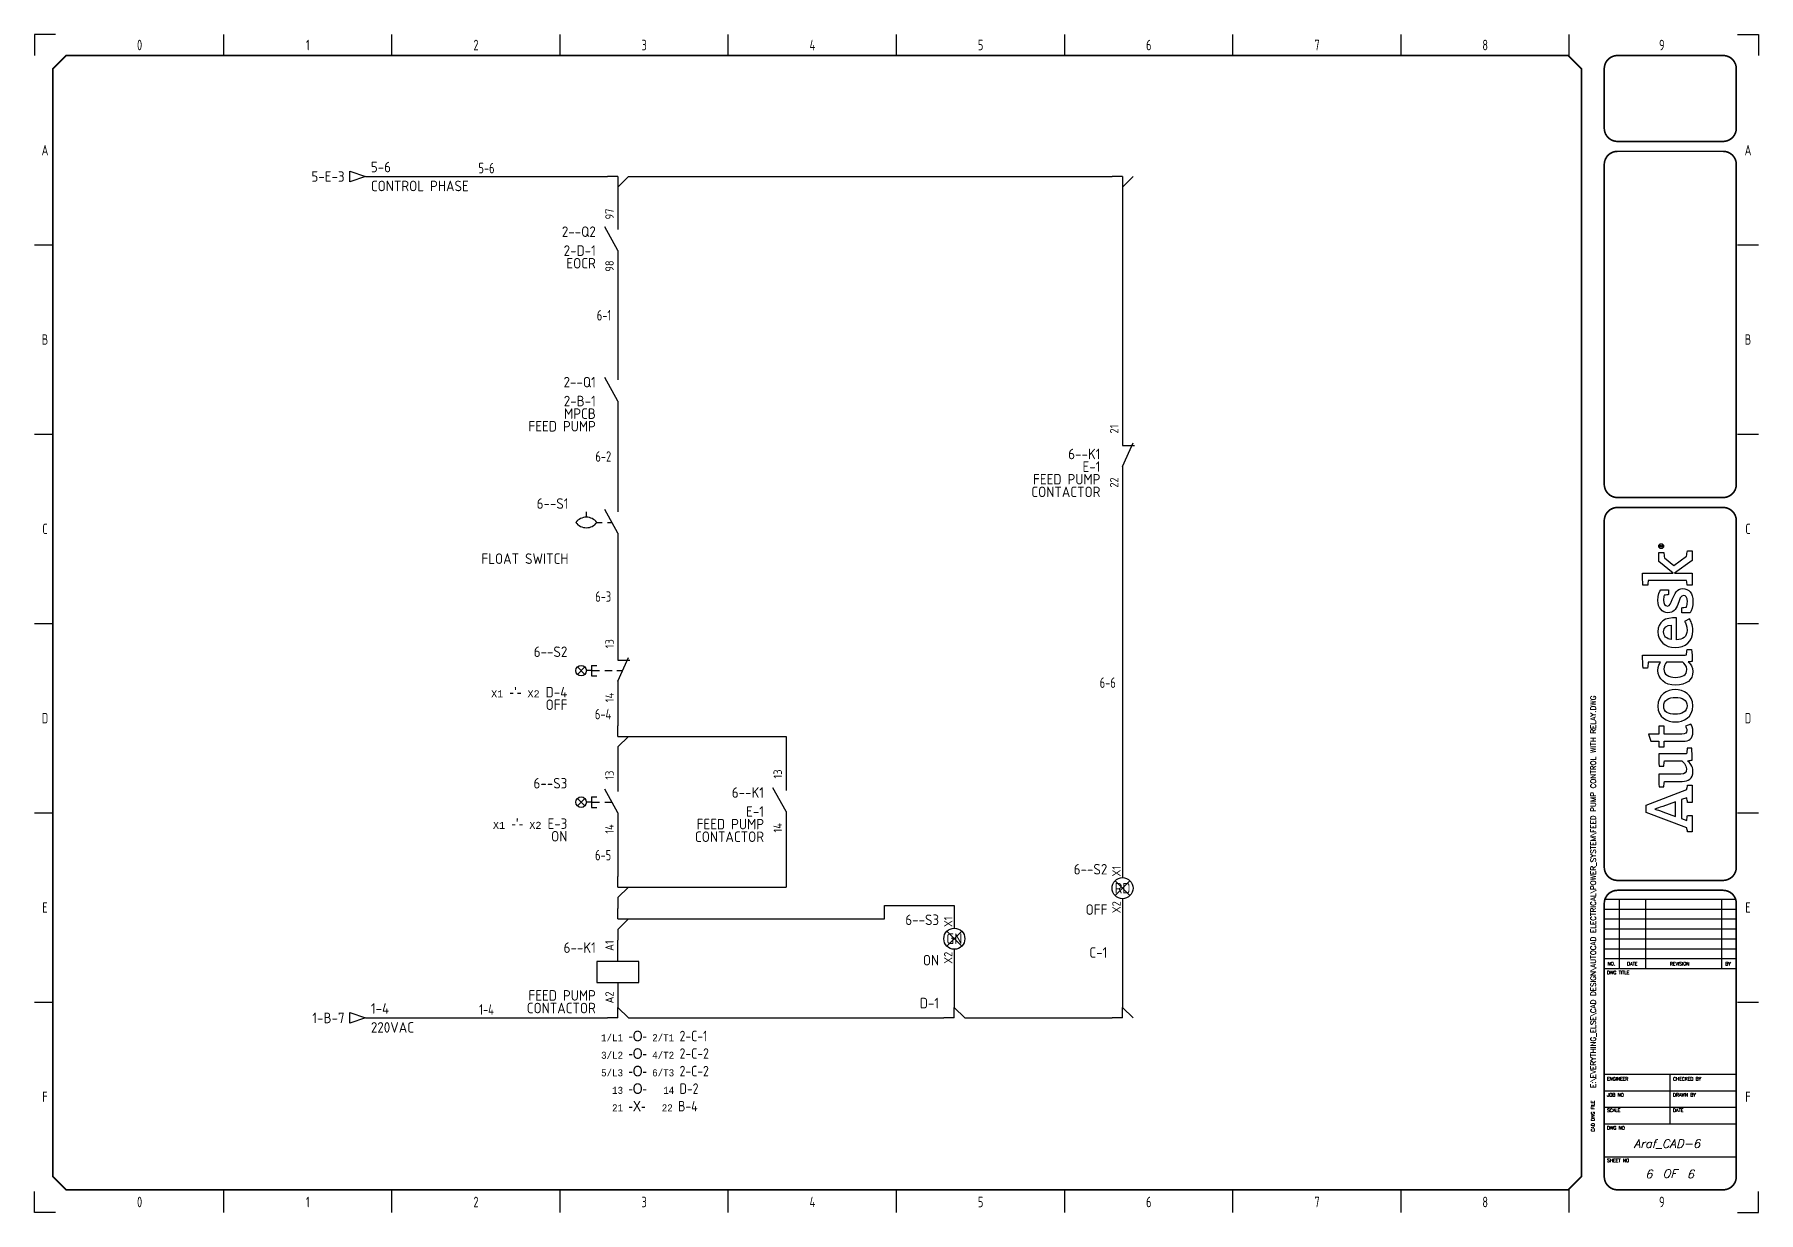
# Model space of a CAD drawing. Extents: x 5 to 415, y 5 to 285.
import ezdxf
from ezdxf.enums import TextEntityAlignment as Align

# ---------------------------------------------------------------- set-up
doc = ezdxf.new("R2010")
doc.units = 0
doc.header["$LTSCALE"] = 10
for name, color, linetype in [('DESC', 7, 'Continuous'), ('DESCCHILD', 7, 'Continuous'), ('LAYER_1', 160, 'Continuous'), ('MISC', 4, 'Continuous'), ('RD_16_mm', 7, 'Continuous'), ('SYMS', 7, 'Continuous'), ('TAGS', 4, 'Continuous'), ('TERMS', 3, 'Continuous'), ('TITLE', 7, 'Continuous'), ('Title blocks', 7, 'Continuous'), ('WH_16_mm', 7, 'Continuous'), ('WIRENO', 3, 'Continuous'), ('WIREREF_DEST', 52, 'Continuous'), ('WIRES', 7, 'Continuous'), ('XREF', 7, 'Continuous'), ('XREFCHILD', 134, 'Continuous')]:
    doc.layers.add(name, color=color, linetype=linetype)
doc.styles.add('ISO8', font='ISO8.shx', dxfattribs={"width": 0.8})
doc.styles.add('ITALIC', font='ITALIC')
doc.styles.add('SIMPLEX', font='simplex')
doc.styles.add('WD_IEC', font='ISOCP2.shx', dxfattribs={"width": 0.9, "height": 4})

msp = doc.modelspace()

# ---------------------------------------------------------------- texts
at = {"layer": 'XREF', "char_height": 2.5, "style": 'WD_IEC'}
for s, insert, attachment_point in [("\\W1;{\\Fmonotxt.shx|c0;\\H0.67x;X1 }{\\Facaderef.shx|c0;-'-} {\\Fmonotxt.shx|c0;\\H0.67x;X2} D-4", (131.72, 129.94), 3), ("\\W1;{\\Fmonotxt.shx|c0;\\H0.67x;X1 }{\\Facaderef.shx|c0;-'-} {\\Fmonotxt.shx|c0;\\H0.67x;X2} E-3", (131.72, 98.68), 3), ('{\\Fmonotxt.shx|c0;\\H0.67x;1/L1 }{\\Facaderef.shx|c0;-O-} {\\Fmonotxt.shx|c0;\\H0.67x;2/T1} 2-C-1\\P{\\Fmonotxt.shx|c0;\\H0.67x;3/L2 }{\\Facaderef.shx|c0;-O-} {\\Fmonotxt.shx|c0;\\H0.67x;4/T2} 2-C-2\\P{\\Fmonotxt.shx|c0;\\H0.67x;5/L3 }{\\Facaderef.shx|c0;-O-} {\\Fmonotxt.shx|c0;\\H0.67x;6/T3} 2-C-2\\P{\\Fmonotxt.shx|c0;\\H0.67x;  13 }{\\Facaderef.shx|c0;-O-} {\\Fmonotxt.shx|c0;\\H0.67x;  14} D-2\\P{\\Fmonotxt.shx|c0;\\H0.67x;  21 }{\\Facaderef.shx|c0;-X-} {\\Fmonotxt.shx|c0;\\H0.67x;  22} B-4', (139.75, 48.2), 1)]:
    msp.add_mtext(s, dxfattribs=dict(at, insert=insert, attachment_point=attachment_point))

# ---------------------------------------------------------------- blocks, each defined once
blk = doc.blocks.new('AI9-BLK2')
at = {"layer": 'LAYER_1', "color": 7}
blk.add_circle((0, 0), 2.03, dxfattribs=at)
blk.add_open_spline([(1.7, 0), (1.7, -1), (1, -1.8), (0, -1.8), (-1, -1.8), (-1.7, -1), (-1.7, 0), (-1.7, 1), (-1, 1.8), (0, 1.8), (1, 1.8), (1.7, 1), (1.7, 0)], degree=3, knots=[0, 0, 0, 0, 1, 1, 1, 2, 2, 2, 3, 3, 3, 4, 4, 4, 4], dxfattribs=at)
blk = doc.blocks.new('AI9-BLK1')
at = {"layer": 'LAYER_1', "color": 7}
for points, knots in [([(0.7, -1.1), (0.7, -1.1), (0.2, -0.4), (0.2, -0.4), (0.1, -0.2), (0, -0.2), (-0.1, -0.1), (0.3, 0), (0.5, 0.2), (0.5, 0.5), (0.5, 0.8), (0.3, 1.1), (-0.2, 1.1), (-0.2, 1.1), (-0.8, 1.1), (-0.8, 1.1), (-0.8, 1.1), (-0.8, -1.1), (-0.8, -1.1), (-0.8, -1.1), (-0.5, -1.1), (-0.5, -1.1), (-0.5, -1.1), (-0.5, -0.1), (-0.5, -0.1), (-0.4, -0.1), (-0.3, -0.2), (-0.2, -0.3), (-0.2, -0.3), (0.3, -1.1), (0.3, -1.1), (0.3, -1.1), (0.7, -1.1), (0.7, -1.1)], [0, 0, 0, 0, 1, 1, 1, 2, 2, 2, 3, 3, 3, 4, 4, 4, 5, 5, 5, 6, 6, 6, 7, 7, 7, 8, 8, 8, 9, 9, 9, 10, 10, 10, 11, 11, 11, 11]), ([(0.2, 0.5), (0.2, 0.2), (-0.1, 0.1), (-0.3, 0.1), (-0.3, 0.1), (-0.5, 0.1), (-0.5, 0.1), (-0.5, 0.1), (-0.5, 0.8), (-0.5, 0.8), (-0.5, 0.8), (-0.2, 0.8), (-0.2, 0.8), (0.1, 0.8), (0.2, 0.7), (0.2, 0.5)], [0, 0, 0, 0, 1, 1, 1, 2, 2, 2, 3, 3, 3, 4, 4, 4, 5, 5, 5, 5])]:
    blk.add_open_spline(points, degree=3, knots=knots, dxfattribs=at)
blk = doc.blocks.new('LOGO')
for points, knots in [([(35.2, 4.3), (35.2, 4.3), (22.1, 38.1), (22.1, 38.1), (22.1, 38.1), (16.1, 38.1), (16.1, 38.1), (16.1, 38.1), (3.2, 4.3), (3.2, 4.3), (2.2, 4.2), (0.9, 4), (0, 3.7), (0, 3.7), (0, 0), (0, 0), (0, 0), (13.7, 0), (13.7, 0), (13.7, 0), (13.7, 3.7), (13.7, 3.7), (12.4, 4), (10.9, 4.3), (9.5, 4.4), (9.5, 4.4), (11.1, 8.8), (11.1, 8.8), (11.1, 8.8), (26.8, 8.8), (26.8, 8.8), (26.8, 8.8), (28.4, 4.3), (28.4, 4.3), (27, 4.2), (25.8, 4), (24.5, 3.7), (24.5, 3.7), (24.5, 0), (24.5, 0), (24.5, 0), (38.7, 0), (38.7, 0), (38.7, 0), (38.7, 3.7), (38.7, 3.7), (37.9, 3.9), (36, 4.3), (35.2, 4.3)], [0, 0, 0, 0, 1, 1, 1, 2, 2, 2, 3, 3, 3, 4, 4, 4, 5, 5, 5, 6, 6, 6, 7, 7, 7, 8, 8, 8, 9, 9, 9, 10, 10, 10, 11, 11, 11, 12, 12, 12, 13, 13, 13, 14, 14, 14, 15, 15, 15, 16, 16, 16, 16]), ([(12.8, 13.8), (12.8, 13.8), (16.6, 24.3), (16.6, 24.3), (17.8, 27.5), (18.2, 28.8), (18.8, 30.9), (18.8, 30.9), (18.9, 30.9), (18.9, 30.9), (19.6, 28.9), (20, 27.5), (21.1, 24.3), (21.1, 24.3), (24.9, 13.8), (24.9, 13.8), (24.9, 13.8), (12.8, 13.8), (12.8, 13.8)], [0, 0, 0, 0, 1, 1, 1, 2, 2, 2, 3, 3, 3, 4, 4, 4, 5, 5, 5, 6, 6, 6, 6]), ([(70.8, 23.1), (70.8, 23.1), (70.8, 27.7), (70.8, 27.7), (70.8, 27.7), (75.3, 27.7), (75.3, 27.7), (75.3, 27.7), (75.3, 34.3), (75.3, 34.3), (75.3, 34.3), (81.3, 36.2), (81.3, 36.2), (81.3, 36.2), (81.3, 27.7), (81.3, 27.7), (81.3, 27.7), (88, 27.7), (88, 27.7), (88, 27.7), (88, 23.1), (88, 23.1), (88, 23.1), (81.3, 23.1), (81.3, 23.1), (81.3, 23.1), (81.3, 8.4), (81.3, 8.4), (81.3, 5.6), (82.1, 4.3), (84.3, 4.3), (86, 4.3), (87.5, 5.1), (88, 5.5), (88, 5.5), (89.7, 0.9), (89.7, 0.9), (88.7, 0.3), (86.5, -0.7), (83.2, -0.7), (77.6, -0.7), (75.3, 2.4), (75.3, 7.4), (75.3, 7.4), (75.3, 23.1), (75.3, 23.1), (75.3, 23.1), (70.8, 23.1), (70.8, 23.1)], [0, 0, 0, 0, 1, 1, 1, 2, 2, 2, 3, 3, 3, 4, 4, 4, 5, 5, 5, 6, 6, 6, 7, 7, 7, 8, 8, 8, 9, 9, 9, 10, 10, 10, 11, 11, 11, 12, 12, 12, 13, 13, 13, 14, 14, 14, 15, 15, 15, 16, 16, 16, 16]), ([(147.1, 4.7), (147.1, 5.4), (147, 6.1), (147, 6.9), (147, 6.9), (147, 41.1), (147, 41.1), (143.4, 41.2), (139.3, 41), (136.1, 40.7), (136.1, 40.7), (136.1, 37), (136.1, 37), (137.7, 36.8), (139.6, 36.6), (141, 36.4), (141, 36.4), (141, 36.4), (141, 36.4), (141, 36.4), (141, 26.2), (141, 26.2), (140, 27.1), (138, 28.4), (134.3, 28.4), (127.3, 28.4), (122, 22.6), (122, 13.8), (122, 4.5), (126.6, -0.7), (133.4, -0.7), (137.1, -0.7), (139.6, 1.1), (141.3, 3.1), (141.3, 2.1), (141.6, 0.6), (141.8, 0), (145.2, -0.2), (148.7, 0.1), (151.7, 0.4), (151.7, 0.4), (151.7, 4.1), (151.7, 4.1), (150.2, 4.2), (148.4, 4.5), (147.1, 4.7)], [0, 0, 0, 0, 1, 1, 1, 2, 2, 2, 3, 3, 3, 4, 4, 4, 5, 5, 5, 6, 6, 6, 7, 7, 7, 8, 8, 8, 9, 9, 9, 10, 10, 10, 11, 11, 11, 12, 12, 12, 13, 13, 13, 14, 14, 14, 15, 15, 15, 15]), ([(229.4, 4.6), (229.4, 4.6), (221.5, 15.2), (221.5, 15.2), (221.5, 15.2), (228, 23), (228, 23), (229.4, 23.1), (231.3, 23.3), (232.4, 23.6), (232.4, 23.6), (232.4, 27.7), (232.4, 27.7), (232.4, 27.7), (225, 27.7), (225, 27.7), (225, 27.7), (215.2, 15.6), (215.2, 15.6), (215.2, 15.6), (215.2, 41.2), (215.2, 41.2), (211.8, 41.3), (208.2, 41.2), (205.1, 40.9), (205.1, 40.9), (205.1, 36.9), (205.1, 36.9), (206.5, 36.8), (208, 36.6), (209.1, 36.5), (209.1, 36.5), (209.1, 4.5), (209.1, 4.5), (207.8, 4.4), (206.3, 4.2), (205.1, 4), (205.1, 4), (205.1, 0), (205.1, 0), (205.1, 0), (215.2, 0), (215.2, 0), (215.2, 0), (215.2, 14.5), (215.2, 14.5), (215.2, 14.5), (225.6, 0), (225.6, 0), (225.6, 0), (233.7, 0), (233.7, 0), (233.7, 0), (233.7, 3.8), (233.7, 3.8), (232.2, 4.2), (230.6, 4.4), (229.4, 4.6)], [0, 0, 0, 0, 1, 1, 1, 2, 2, 2, 3, 3, 3, 4, 4, 4, 5, 5, 5, 6, 6, 6, 7, 7, 7, 8, 8, 8, 9, 9, 9, 10, 10, 10, 11, 11, 11, 12, 12, 12, 13, 13, 13, 14, 14, 14, 15, 15, 15, 16, 16, 16, 17, 17, 17, 18, 18, 18, 19, 19, 19, 19]), ([(59.7, -0.1), (59.5, 0.6), (59.2, 2.6), (59.1, 3.8), (57.8, 2), (54.9, -0.7), (50.2, -0.7), (44.2, -0.7), (42, 3.1), (42, 8.1), (42, 8.1), (42, 22.9), (42, 22.9), (40.6, 23.2), (38.8, 23.4), (37.3, 23.5), (37.3, 23.5), (37.3, 27.3), (37.3, 27.3), (40.3, 27.6), (44.4, 27.8), (48, 27.6), (48, 27.6), (48, 9.3), (48, 9.3), (48, 6.2), (49.1, 4.5), (52.3, 4.5), (55.8, 4.5), (58.4, 7.9), (59, 8.6), (59, 8.6), (59, 23), (59, 23), (57.8, 23.2), (56, 23.4), (54.6, 23.5), (54.6, 23.5), (54.6, 27.3), (54.6, 27.3), (57.6, 27.7), (61.5, 27.8), (65, 27.7), (65, 27.7), (65, 4.6), (65, 4.6), (66.3, 4.4), (68.1, 4.2), (69.6, 4.1), (69.6, 4.1), (69.6, 0.3), (69.6, 0.3), (66.7, 0), (63, -0.2), (59.7, -0.1)], [0, 0, 0, 0, 1, 1, 1, 2, 2, 2, 3, 3, 3, 4, 4, 4, 5, 5, 5, 6, 6, 6, 7, 7, 7, 8, 8, 8, 9, 9, 9, 10, 10, 10, 11, 11, 11, 12, 12, 12, 13, 13, 13, 14, 14, 14, 15, 15, 15, 16, 16, 16, 17, 17, 17, 18, 18, 18, 18]), ([(104.8, -0.7), (95.2, -0.7), (91.4, 7), (91.4, 13.8), (91.4, 20.6), (95.1, 28.4), (104.6, 28.4), (114.1, 28.4), (118.3, 20.8), (118.3, 14), (118.3, 7.2), (114.2, -0.7), (104.8, -0.7)], [0, 0, 0, 0, 1, 1, 1, 2, 2, 2, 3, 3, 3, 4, 4, 4, 4]), ([(104.5, 23.6), (99.6, 23.6), (97.8, 19.5), (97.8, 14), (97.8, 8.5), (99.9, 4.1), (104.8, 4.1), (109.8, 4.1), (111.8, 8.2), (111.8, 13.8), (111.8, 19.3), (109.5, 23.6), (104.5, 23.6)], [0, 0, 0, 0, 1, 1, 1, 2, 2, 2, 3, 3, 3, 4, 4, 4, 4]), ([(141, 7.6), (140.3, 6.7), (138.2, 4.3), (135, 4.3), (130.5, 4.3), (128.5, 8.1), (128.5, 13.8), (128.5, 19.6), (130.9, 23.5), (135.4, 23.5), (138.3, 23.5), (139.9, 22.3), (141, 21.3), (141, 21.3), (141, 7.6), (141, 7.6)], [0, 0, 0, 0, 1, 1, 1, 2, 2, 2, 3, 3, 3, 4, 4, 4, 5, 5, 5, 5]), ([(167.6, 4.1), (171.4, 4.1), (173.8, 5.5), (175, 6.2), (175, 6.2), (177.1, 2.1), (177.1, 2.1), (175.5, 1.1), (172.6, -0.7), (167.2, -0.7), (158.2, -0.7), (153.3, 5.5), (153.3, 14), (153.3, 22.5), (158.9, 28.4), (166.4, 28.4), (174.6, 28.4), (178.7, 22.5), (177.9, 12.9), (177.9, 12.9), (159.8, 12.9), (159.8, 12.9), (160, 7.9), (162.3, 4.1), (167.6, 4.1)], [0, 0, 0, 0, 1, 1, 1, 2, 2, 2, 3, 3, 3, 4, 4, 4, 5, 5, 5, 6, 6, 6, 7, 7, 7, 8, 8, 8, 8]), ([(172, 17.3), (171.9, 20.8), (170.4, 23.7), (166.3, 23.7), (162.6, 23.7), (160.6, 21.2), (159.9, 17.3), (159.9, 17.3), (172, 17.3), (172, 17.3)], [0, 0, 0, 0, 1, 1, 1, 2, 2, 2, 3, 3, 3, 3]), ([(193.3, 16.4), (190.2, 17.6), (187.8, 18.3), (187.8, 20.5), (187.8, 22.6), (189.9, 23.7), (192.6, 23.7), (194.1, 23.7), (195.6, 23.5), (196.8, 23.1), (196.9, 21.9), (197.1, 20.1), (197.3, 19.6), (197.3, 19.6), (201.3, 19.6), (201.3, 19.6), (201.3, 19.6), (201.3, 26.1), (201.3, 26.1), (200.2, 26.8), (197.1, 28.4), (192.4, 28.4), (186.5, 28.4), (182.2, 25), (182.2, 20.1), (182.2, 15.7), (184.9, 13.4), (189.1, 11.9), (193.4, 10.4), (196.7, 9.3), (196.7, 7.2), (196.7, 5.1), (195, 3.9), (191.4, 3.9), (189.9, 3.9), (188.1, 4.1), (187, 4.6), (186.9, 5.9), (186.6, 7.8), (186.3, 8.4), (186.3, 8.4), (182.3, 8.4), (182.3, 8.4), (182.3, 8.4), (182.3, 1.6), (182.3, 1.6), (182.3, 1.6), (182.3, 1.6), (182.3, 1.6), (184.1, 0.5), (187.5, -0.8), (191.8, -0.8), (198.3, -0.8), (202.4, 2.6), (202.4, 7.8), (202.4, 12.5), (197.8, 14.6), (193.3, 16.4)], [0, 0, 0, 0, 1, 1, 1, 2, 2, 2, 3, 3, 3, 4, 4, 4, 5, 5, 5, 6, 6, 6, 7, 7, 7, 8, 8, 8, 9, 9, 9, 10, 10, 10, 11, 11, 11, 12, 12, 12, 13, 13, 13, 14, 14, 14, 15, 15, 15, 16, 16, 16, 17, 17, 17, 18, 18, 18, 19, 19, 19, 19])]:
    blk.add_open_spline(points, degree=3, knots=knots)
for name, p in [('AI9-BLK2', (237.6, 25.7)), ('AI9-BLK1', (237.8, 25.7))]:
    blk.add_blockref(name, p)
blk = doc.blocks.new('Title_blocks_A3')
at = {"layer": 'TITLE'}
for p, q in [((372.89, 276.86), (372.89, 259.33)), ((378.32, 79.49), (409.72, 79.49)), ((381.85, 79.49), (381.85, 63)), ((388.13, 79.49), (388.13, 63)), ((406.19, 79.49), (406.19, 63)), ((378.32, 77.13), (409.72, 77.13)), ((378.32, 74.78), (409.72, 74.78)), ((378.32, 72.42), (409.72, 72.42)), ((378.32, 70.06), (409.72, 70.06)), ((378.32, 67.71), (409.72, 67.71)), ((378.32, 65.35), (409.72, 65.35)), ((378.32, 63), (409.72, 63)), ((372.89, 13.53), (372.89, 37.81)), ((378.32, 37.87), (409.72, 37.87)), ((394.02, 26.1), (394.02, 37.87)), ((378.32, 33.95), (409.72, 33.95)), ((378.32, 30.02), (409.72, 30.02)), ((378.32, 26.1), (409.72, 26.1)), ((378.32, 18.24), (409.72, 18.24))]:
    blk.add_line(p, q, dxfattribs=at)
at = {"layer": 'TITLE', "const_width": 0.392}
blk.add_lwpolyline([(372.89, 13.53), (372.89, 276.86), (369.75, 280), (12.53, 280), (9.39, 276.86), (9.39, 13.53), (12.53, 10.39), (369.75, 10.39)], close=True, dxfattribs=at)
for points in [[(381.46, 280, 0.414214), (378.32, 276.86, 0.414214)], [(409.72, 276.86, 0.414214), (406.58, 280, 0.414214)], [(378.32, 262.73, 0.414214), (381.46, 259.59, 0.414214)], [(406.58, 259.59, 0.414214), (409.72, 262.73, 0.414214)], [(381.46, 257.23, 0.414214), (378.32, 254.09, 0.414214)], [(409.72, 254.09, 0.414214), (406.58, 257.23, 0.414214)], [(378.32, 178.08, 0.414214), (381.46, 174.94, 0.414214)], [(406.58, 174.94, 0.414214), (409.72, 178.08, 0.414214)], [(381.46, 172.58, 0.414214), (378.32, 169.44, 0.414214)], [(409.72, 169.44, 0.414214), (406.58, 172.58, 0.414214)], [(378.32, 87.08, 0.414214), (381.46, 83.94, 0.414214)], [(406.58, 83.94, 0.414214), (409.72, 87.08, 0.414214)], [(381.46, 81.58, 0.414214), (378.32, 78.44, 0.414214)], [(409.72, 78.44, 0.414214), (406.58, 81.58, 0.414214)], [(378.32, 13.53, 0.414214), (381.46, 10.39, 0.414214)], [(406.58, 10.39, 0.414214), (409.72, 13.53, 0.414214)]]:
    blk.add_lwpolyline(points, format="xyb", dxfattribs=at)
for points in [[(406.58, 280), (381.46, 280)], [(378.32, 276.86), (378.32, 262.73)], [(409.72, 276.86), (409.72, 262.73)], [(406.58, 259.59), (381.46, 259.59)], [(378.32, 254.09), (378.32, 178.08)], [(406.58, 257.23), (381.46, 257.23)], [(409.72, 254.09), (409.72, 178.08)], [(381.46, 174.94), (406.58, 174.94)], [(381.46, 172.58), (406.58, 172.58)], [(381.46, 83.94), (406.58, 83.94)], [(378.32, 78.44), (378.32, 13.53)], [(381.46, 81.58), (406.58, 81.58)], [(409.72, 78.44), (409.72, 13.53)], [(381.46, 10.39), (406.58, 10.39)]]:
    blk.add_lwpolyline(points, dxfattribs=at)
at = {"layer": 'TITLE', "color": 7, "const_width": 0.392}
for points in [[(378.32, 169.44), (378.32, 87.08)], [(409.72, 169.44), (409.72, 87.08)]]:
    blk.add_lwpolyline(points, dxfattribs=at)
at = {"layer": 'Title blocks', "color": 7}
for p, q in [((50, 280), (50, 285)), ((90, 280), (90, 285)), ((130, 280), (130, 285)), ((170, 280), (170, 285)), ((250, 280), (250, 285)), ((290, 280), (290, 285)), ((330, 280), (330, 285)), ((370, 280), (370, 285)), ((5, 235), (9.39, 235)), ((410, 235), (415, 235)), ((5, 190), (9.39, 190)), ((410, 190), (415, 190)), ((5, 100), (9.39, 100)), ((410, 100), (415, 100)), ((5, 55), (9.39, 55)), ((410, 55), (415, 55)), ((50, 5), (50, 10.39)), ((90, 5), (90, 10.39)), ((130, 5), (130, 10.39)), ((170, 5), (170, 10.39)), ((250, 5), (250, 10.39)), ((290, 5), (290, 10.39)), ((330, 5), (330, 10.39)), ((370, 5), (370, 10.64))]:
    blk.add_line(p, q, dxfattribs=at)
at = {"layer": 'Title blocks', "color": 2}
for p, q in [((210, 280), (210, 285)), ((5, 145), (9.39, 145)), ((410, 145), (415, 145)), ((210, 5), (210, 10.39))]:
    blk.add_line(p, q, dxfattribs=at)
at = {"layer": 'Title blocks'}
for points in [[(10, 285), (5, 285), (5, 280)], [(410, 285), (415, 285), (415, 280)], [(10, 5), (5, 5), (5, 10)], [(410, 5), (415, 5), (415, 10)]]:
    blk.add_lwpolyline(points, dxfattribs=at)
at = {"xscale": 0.2857500000000073, "yscale": 0.2857500000000073, "zscale": 0.2857500000000073, "rotation": 90}
blk.add_blockref('LOGO', (399.19, 95.48), dxfattribs=at)
at = {"layer": 'TITLE', "color": 1, "style": 'SIMPLEX'}
for s, p in [('DWG TITLE', (378.97, 61.62)), ('ENGINEER', (378.97, 36.37)), ('CHECKED BY', (394.67, 36.37)), ('JOB NO', (378.97, 32.57)), ('DRAWN BY', (394.67, 32.57)), ('SCALE', (378.97, 28.91)), ('DATE', (394.67, 28.91)), ('DWG NO', (378.97, 24.72)), ('SHEET NO', (378.97, 17))]:
    blk.add_text(s, height=0.785, dxfattribs=at).set_placement(p)
at = {"layer": 'TITLE', "color": 1}
for s, height, style, p in [('NO.', 0.785, 'SIMPLEX', (380.02, 64.11)), ('DATE', 0.785, 'SIMPLEX', (384.99, 64.11)), ('REVISION', 0.785, 'SIMPLEX', (396.24, 64.11)), ('BY', 0.785, 'SIMPLEX', (407.76, 64.11)), ('OF', 2, 'ITALIC', (393.89, 14.25))]:
    blk.add_text(s, height=height, dxfattribs=dict(at, style=style)).set_placement(p, align=Align.MIDDLE)
at = {"layer": 'TITLE', "color": 1, "style": 'SIMPLEX'}
blk.add_text('CAD DWG FILE', height=0.7852, rotation=90, dxfattribs=at).set_placement((376.02, 24.2))
at = {"layer": 'TITLE', "color": 1, "style": 'ITALIC'}
for tag, height, p in [('TITLE#1', 1.5, (393.23, 52.79)), ('TITLE#2', 1.5, (393.23, 50.25)), ('TITLE#3', 1.5, (393.23, 47.71)), ('TITLE#4', 1.5, (393.23, 45.16)), ('DWG#', 2, (393.23, 20.38))]:
    blk.add_attdef(tag, text='', height=height, dxfattribs=at).set_placement(p, align=Align.CENTER)
at = {"layer": 'TITLE', "color": 1, "style": 'SIMPLEX'}
blk.add_attdef('CAD#', (376.32, 34.6), '', height=1.25, rotation=90, dxfattribs=at)
at = {"layer": 'TITLE', "color": 1}
for tag, p, height, style in [('ENGINEER', (381.68, 34.6), 1.25, 'ITALIC'), ('CHKDBY', (396.6, 34.6), 1.25, 'ITALIC'), ('JOB#', (384.53, 30.65), 1.25, 'SIMPLEX'), ('DRAWNBY', (397.48, 30.65), 1.25, 'ITALIC'), ('SCALE', (383.14, 26.88), 1.25, 'SIMPLEX'), ('DATE', (396.4, 26.88), 1.25, 'SIMPLEX'), ('SHTS', (397.95, 13.15), 2, 'ITALIC')]:
    blk.add_attdef(tag, p, '', height=height, dxfattribs=dict(at, style=style))
at = {"layer": 'TITLE', "color": 1, "style": 'ITALIC'}
blk.add_attdef('SH#', text='', height=2, dxfattribs=at).set_placement((389.77, 13.15), align=Align.RIGHT)
at = {"layer": 'TITLE', "color": 7, "flags": 9}
blk.add_attdef('WD_TB', (381.46, 10.39), '', height=1.57, dxfattribs=at)
at = {"layer": 'Title blocks', "style": 'ISO8', "width": 0.8}
for s, p in [('0', (30, 282.5)), ('1', (70, 282.5)), ('2', (110, 282.5)), ('3', (150, 282.5)), ('4', (190, 282.5)), ('5', (230, 282.5)), ('6', (270, 282.5)), ('7', (310, 282.5)), ('8', (350, 282.5)), ('9', (392, 282.5)), ('A', (7.5, 257.5)), ('A', (412.5, 257.5)), ('B', (7.5, 212.5)), ('B', (412.5, 212.5)), ('C', (7.5, 167.5)), ('C', (412.5, 167.5)), ('D', (7.5, 122.5)), ('D', (412.5, 122.5)), ('E', (7.5, 77.5)), ('E', (412.5, 77.5)), ('F', (7.5, 32.5)), ('F', (412.5, 32.5)), ('0', (30, 7.5)), ('1', (70, 7.5)), ('2', (110, 7.5)), ('3', (150, 7.5)), ('4', (190, 7.5)), ('5', (230, 7.5)), ('6', (270, 7.5)), ('7', (310, 7.5)), ('8', (350, 7.5)), ('9', (392, 7.5))]:
    blk.add_text(s, height=2.5, dxfattribs=at).set_placement(p, align=Align.MIDDLE)
blk = doc.blocks.new('HT0_184')
for p, q in [((0, 0), (-2.5, 0)), ((0, 0), (0, -2.5)), ((0, -2.5), (2.5, 0))]:
    blk.add_line(p, q)
at = {"style": 'WD_IEC', "flags": 1}
for tag, p in [('X4TERM01', (-2.5, 0)), ('X1TERM01', (2.5, 0)), ('X8TERM01', (0, -2.5)), ('WDWSEQ', (1.53, -1.26))]:
    blk.add_attdef(tag, p, '', height=0.4, dxfattribs=at)
blk = doc.blocks.new('HT0_124')
for p, q in [((0, 0), (-2.5, 0)), ((0, 0), (0, 2.5)), ((0, 2.5), (2.5, 0))]:
    blk.add_line(p, q)
at = {"style": 'WD_IEC', "flags": 1}
for tag, p in [('X4TERM01', (-2.5, 0)), ('X2TERM01', (0, 2.5)), ('WDWSEQ', (1.6, 1.48)), ('X1TERM01', (2.5, 0))]:
    blk.add_attdef(tag, p, '', height=0.4, dxfattribs=at)
blk = doc.blocks.new('VMS1')
for p, q in [((0, 2.5), (0, 7.5)), ((0, -2.5), (0, -7.5))]:
    blk.add_line(p, q)
blk.add_lwpolyline([(-5, 2.5), (-5, -2.5), (5, -2.5), (5, 2.5)], close=True)
at = {"style": 'WD_IEC'}
for tag, p in [('INST', (-5.25, 10.5)), ('LOC', (-5.25, 7.5)), ('TAG1', (-5.25, 4.5)), ('DESC2', (-5.25, -9.85)), ('DESC1', (-5.25, -6.85)), ('DESC3', (-5.25, -12.85))]:
    blk.add_attdef(tag, text='', height=2.5, dxfattribs=at).set_placement(p, align=Align.RIGHT)
blk.add_attdef('TERM01', text='', height=2, rotation=90, dxfattribs=at).set_placement((-1, 7.5), align=Align.RIGHT)
at = {"style": 'WD_IEC', "flags": 1}
for tag, p, height in [('X2TERM01', (0, 7.5), 0.32), ('X4LINK', (-5, 0), 0.32), ('X1LINK', (5, 0), 0.32), ('ASSYCODE', (1, -4), 1), ('X8TERM02', (0, -7.5), 0.32), ('FAMILY', (1, -5.5), 1), ('CATDESC', (1, -7), 1)]:
    blk.add_attdef(tag, p, '', height=height, dxfattribs=at)
at = {"style": 'WD_IEC', "flags": 9}
for tag, p in [('MFG', (-6, 1)), ('CAT', (-6, -1.5))]:
    blk.add_attdef(tag, text='', height=1.5, dxfattribs=at).set_placement(p, align=Align.RIGHT)
at = {"style": 'WD_IEC'}
blk.add_attdef('TERM02', (-1, -7.5), '', height=2, rotation=90, dxfattribs=at)
at = {"lineweight": 9, "style": 'WD_IEC'}
for tag, p in [('NO', (-5.5, -16.5)), ('NC', (-5.5, -19.5))]:
    blk.add_attdef(tag, text='', height=2.5, dxfattribs=at).set_placement(p, align=Align.TOP_RIGHT)
for tag, p in [('XREFNO', (-4, -16.5)), ('XREFNC', (-4, -19.5))]:
    blk.add_attdef(tag, text='', height=2.5, dxfattribs=at).set_placement(p, align=Align.TOP_LEFT)
blk = doc.blocks.new('VCR21')
for p, q in [((0, 7.5), (0, 2.5)), ((0, -2.5), (-3.12, 3.12)), ((0, -2.5), (0, -7.5))]:
    blk.add_line(p, q)
at = {"style": 'WD_IEC'}
for tag, p in [('INST', (-5.25, 6.75)), ('LOC', (-5.25, 3.75)), ('TAG2', (-5.25, 0.75)), ('XREF', (-5.25, -3.75)), ('DESC2', (-5.25, -9.75)), ('DESC1', (-5.25, -6.75)), ('DESC3', (-5.25, -12.75))]:
    blk.add_attdef(tag, text='', height=2.5, dxfattribs=at).set_placement(p, align=Align.RIGHT)
blk.add_attdef('TERM01', text='', height=2, rotation=90, dxfattribs=at).set_placement((-1, 7.5), align=Align.RIGHT)
at = {"style": 'WD_IEC', "flags": 1}
for tag, p, height in [('X2TERM01', (0, 7.5), 0.32), ('X4LINK', (-2.75, 0), 0.32), ('X1LINK', (-0.5, 0), 0.32), ('CONTACT', (4, -3.5), 1), ('FAMILY', (4, -5), 1), ('COMMON', (5.25, -4.75), 1), ('X8TERM02', (0, -7.5), 0.32)]:
    blk.add_attdef(tag, p, '', height=height, dxfattribs=at)
at = {"style": 'WD_IEC'}
blk.add_attdef('TERM02', (-1, -7.5), '', height=2, rotation=90, dxfattribs=at)
blk = doc.blocks.new('VFL11')
for p, q in [((0, 7.5), (0, 2.5)), ((-7.5, 1.25), (-7.5, 2.5)), ((-5, 0), (-3.75, 0)), ((0, -2.5), (-3.125, 3.125)), ((-2.5, 0), (-1.389, 0)), ((0, -2.5), (0, -7.5))]:
    blk.add_line(p, q)
for centre, start, end in [((-7.5, -1.875), 36.8699, 143.1301), ((-7.5, 1.875), 216.8699, 323.1301)]:
    blk.add_arc(centre, 3.125, start, end)
at = {"style": 'WD_IEC'}
for tag, p in [('INST', (-11.75, 10.25)), ('LOC', (-11.75, 6.75)), ('TAG1', (-11.75, 3.25)), ('RATING1', (-11.75, -1.35)), ('DESC1', (-11.75, -9.85)), ('DESC2', (-11.75, -13.35)), ('DESC3', (-11.75, -16.85))]:
    blk.add_attdef(tag, text='', height=2.5, dxfattribs=at).set_placement(p, align=Align.RIGHT)
blk.add_attdef('TERM01', text='', height=2, rotation=90, dxfattribs=at).set_placement((-1, 7.5), align=Align.RIGHT)
at = {"style": 'WD_IEC', "flags": 1}
for tag, p, height in [('X2TERM01', (0, 7.5), 0.32), ('MFG', (2.75, 6.5), 1.5), ('CAT', (2.75, 4), 1.5), ('X1LINK', (0, 0), 0.32), ('ASSYCODE', (1, -4), 1), ('CONTACT', (1, -2.5), 1), ('COMMON', (2.25, -3.75), 1), ('X8TERM02', (0, -7.5), 0.32), ('FAMILY', (1, -5.5), 1), ('CATDESC', (1, -7), 1)]:
    blk.add_attdef(tag, p, '', height=height, dxfattribs=at)
at = {"style": 'WD_IEC'}
blk.add_attdef('TERM02', (-1, -7.5), '', height=2, rotation=90, dxfattribs=at)
at = {"lineweight": 15, "style": 'WD_IEC'}
for tag, p in [('XREF', (-11.75, -6)), ('WDTAGALT', (-11.5, -20.5))]:
    blk.add_attdef(tag, text='', height=2.5, dxfattribs=at).set_placement(p, align=Align.RIGHT)
blk = doc.blocks.new('VPB12S75')
for p, q in [((0, 7.5), (0, 2.5)), ((-9.63, -0.88), (-7.87, 0.88)), ((-7.87, -0.88), (-9.63, 0.88)), ((-6.25, 0), (-7.5, 0)), ((-6.25, 1.25), (-6.25, -1.25)), ((-6.25, 1.25), (-5, 1.25)), ((-6.25, 0), (-4.38, 0)), ((-3.13, 0), (-1.39, 0)), ((-0.23, 0), (1.11, 0)), ((0, -2.5), (2.5, 3.13)), ((0, 2.5), (2.87, 2.5)), ((-6.25, -1.25), (-5, -1.25)), ((0, -2.5), (0, -7.5))]:
    blk.add_line(p, q)
blk.add_circle((-8.75, 0), 1.25)
at = {"style": 'WD_IEC'}
for tag, p in [('INST', (-12.03, 9.25)), ('LOC', (-12.03, 6.25)), ('TAG1', (-12.03, 3.25)), ('DESC1', (-12.03, -9.35)), ('DESC2', (-12.03, -12.35)), ('DESC3', (-12.03, -15.35))]:
    blk.add_attdef(tag, text='', height=2.5, dxfattribs=at).set_placement(p, align=Align.RIGHT)
blk.add_attdef('TERM01', text='', height=2, rotation=90, dxfattribs=at).set_placement((-1, 7.5), align=Align.RIGHT)
at = {"style": 'WD_IEC', "flags": 1}
for tag, p, height in [('X2TERM01', (0, 7.5), 0.32), ('CONTACT', (0.5, 4.5), 1), ('COMMON', (1.75, 3.25), 1), ('X1LINK', (1.87, 0), 0.32), ('ASSYCODE', (1, -4), 1), ('X8TERM02', (0, -7.5), 0.32), ('FAMILY', (1, -5.5), 1), ('CATDESC', (1, -7), 1)]:
    blk.add_attdef(tag, p, '', height=height, dxfattribs=at)
at = {"style": 'WD_IEC', "flags": 9}
for tag, p in [('MFG', (-12.53, -0.25)), ('CAT', (-12.53, -2.75))]:
    blk.add_attdef(tag, text='', height=1.5, dxfattribs=at).set_placement(p, align=Align.RIGHT)
at = {"style": 'WD_IEC'}
blk.add_attdef('TERM02', (-1, -7.5), '', height=2, rotation=90, dxfattribs=at)
at = {"lineweight": 15, "style": 'WD_IEC'}
blk.add_attdef('XREF', text='', height=2.5, dxfattribs=at).set_placement((-12.03, -6.35), align=Align.RIGHT)
blk = doc.blocks.new('VPB11S75')
for p, q in [((0, 7.5), (0, 2.5)), ((-9.63, -0.88), (-7.87, 0.88)), ((-7.87, -0.88), (-9.63, 0.88)), ((-6.25, 0), (-7.5, 0)), ((-6.25, 1.25), (-6.25, -1.25)), ((-6.25, 1.25), (-5, 1.25)), ((-6.25, 0), (-4.38, 0)), ((0, -2.5), (-3.13, 3.13)), ((-3.13, 0), (-1.39, 0)), ((-6.25, -1.25), (-5, -1.25)), ((0, -2.5), (0, -7.5))]:
    blk.add_line(p, q)
blk.add_circle((-8.75, 0), 1.25)
at = {"style": 'WD_IEC'}
for tag, p in [('INST', (-12.03, 9.25)), ('LOC', (-12.03, 6.25)), ('TAG1', (-12.03, 3.25)), ('DESC1', (-12.03, -9.35)), ('DESC2', (-12.03, -12.35)), ('DESC3', (-12.03, -15.35))]:
    blk.add_attdef(tag, text='', height=2.5, dxfattribs=at).set_placement(p, align=Align.RIGHT)
blk.add_attdef('TERM01', text='', height=2, rotation=90, dxfattribs=at).set_placement((-1, 7.5), align=Align.RIGHT)
at = {"style": 'WD_IEC', "flags": 1}
for tag, p, height in [('X2TERM01', (0, 7.5), 0.32), ('CONTACT', (0.5, 4.5), 1), ('COMMON', (1.75, 3.25), 1), ('X1LINK', (0, 0), 0.32), ('ASSYCODE', (1, -4), 1), ('X8TERM02', (0, -7.5), 0.32), ('FAMILY', (1, -5.5), 1), ('CATDESC', (1, -7), 1)]:
    blk.add_attdef(tag, p, '', height=height, dxfattribs=at)
at = {"style": 'WD_IEC', "flags": 9}
for tag, p in [('MFG', (-12.53, -0.25)), ('CAT', (-12.53, -2.75))]:
    blk.add_attdef(tag, text='', height=1.5, dxfattribs=at).set_placement(p, align=Align.RIGHT)
at = {"style": 'WD_IEC'}
blk.add_attdef('TERM02', (-1, -7.5), '', height=2, rotation=90, dxfattribs=at)
at = {"lineweight": 15, "style": 'WD_IEC'}
blk.add_attdef('XREF', text='', height=2.5, dxfattribs=at).set_placement((-12.03, -6.35), align=Align.RIGHT)
blk = doc.blocks.new('HT0_812')
for p, q in [((0, 0), (0, 2.5)), ((0, 0), (2.5, 0)), ((2.5, 0), (0, -2.5))]:
    blk.add_line(p, q)
at = {"style": 'WD_IEC', "flags": 1}
for tag, p in [('X2TERM01', (0, 2.5)), ('WDWSEQ', (1.92, 1.22)), ('X1TERM01', (2.5, 0)), ('X8TERM01', (0, -2.5))]:
    blk.add_attdef(tag, p, '', height=0.4, dxfattribs=at)
blk = doc.blocks.new('VPB2G')
for p, q in [((-1.77, -1.77), (1.77, 1.77)), ((1.77, -1.77), (-1.77, 1.77))]:
    blk.add_line(p, q)
blk.add_circle((0, 0), 2.5)
at = {"style": 'WD_IEC'}
for tag, p in [('INST', (-3.62, 10.25)), ('LOC', (-3.62, 6.75)), ('TAG2', (-3.62, 3.25)), ('DESC1', (-3.62, -6.35)), ('DESC2', (-3.62, -9.85)), ('DESC3', (-3.62, -13.35))]:
    blk.add_attdef(tag, text='', height=2.5, dxfattribs=at).set_placement(p, align=Align.RIGHT)
blk.add_attdef('TERM01', (-0.45, 2.77), '', height=2, rotation=90, dxfattribs=at)
at = {"style": 'WD_IEC', "flags": 1}
for tag, p, height in [('FAMILY', (2.28, 5.48), 1), ('CATDESC', (2.28, 3.98), 1), ('X4LINK', (-3, 0), 0.32), ('X2TERM01', (0, 2.5), 0.32), ('X1LINK', (3, 0), 0.32), ('X8TERM02', (0, -2.5), 0.32)]:
    blk.add_attdef(tag, p, '', height=height, dxfattribs=at)
at = {"lineweight": 13, "style": 'WD_IEC'}
blk.add_attdef('COLOR', text='', height=2.5, dxfattribs=at).set_placement((0, 0), align=Align.MIDDLE_CENTER)
at = {"style": 'WD_IEC'}
blk.add_attdef('TERM02', text='', height=2, rotation=90, dxfattribs=at).set_placement((-0.45, -3.1), align=Align.RIGHT)
at = {"lineweight": 15, "style": 'WD_IEC'}
for tag, p in [('XREF', (-3.62, -16.54)), ('WDTAGALT', (-3.62, -19.53))]:
    blk.add_attdef(tag, text='', height=2.5, dxfattribs=at).set_placement(p, align=Align.RIGHT)
blk = doc.blocks.new('VPB2R')
for p, q in [((-1.77, -1.77), (1.77, 1.77)), ((1.77, -1.77), (-1.77, 1.77))]:
    blk.add_line(p, q)
blk.add_circle((0, 0), 2.5)
at = {"style": 'WD_IEC'}
for tag, p in [('INST', (-3.62, 10.25)), ('LOC', (-3.62, 6.75)), ('TAG2', (-3.62, 3.25)), ('DESC1', (-3.62, -6.35)), ('DESC2', (-3.62, -9.85)), ('DESC3', (-3.62, -13.35))]:
    blk.add_attdef(tag, text='', height=2.5, dxfattribs=at).set_placement(p, align=Align.RIGHT)
blk.add_attdef('TERM01', (-0.45, 2.77), '', height=2, rotation=90, dxfattribs=at)
at = {"style": 'WD_IEC', "flags": 1}
for tag, p, height in [('FAMILY', (2.28, 5.48), 1), ('CATDESC', (2.28, 3.98), 1), ('X4LINK', (-3, 0), 0.32), ('X2TERM01', (0, 2.5), 0.32), ('X1LINK', (3, 0), 0.32), ('X8TERM02', (0, -2.5), 0.32)]:
    blk.add_attdef(tag, p, '', height=height, dxfattribs=at)
at = {"lineweight": 13, "style": 'WD_IEC'}
blk.add_attdef('COLOR', text='', height=2.5, dxfattribs=at).set_placement((0, 0), align=Align.MIDDLE_CENTER)
at = {"style": 'WD_IEC'}
blk.add_attdef('TERM02', text='', height=2, rotation=90, dxfattribs=at).set_placement((-0.45, -3.1), align=Align.RIGHT)
at = {"lineweight": 15, "style": 'WD_IEC'}
for tag, p in [('XREF', (-3.62, -16.54)), ('WDTAGALT', (-3.62, -19.53))]:
    blk.add_attdef(tag, text='', height=2.5, dxfattribs=at).set_placement(p, align=Align.RIGHT)
blk = doc.blocks.new('VCR22')
for p, q in [((0, 7.5), (0, 2.5)), ((0, -2.5), (2.5, 3.12)), ((0, 2.5), (2.87, 2.5)), ((0, -2.5), (0, -7.5))]:
    blk.add_line(p, q)
at = {"style": 'WD_IEC'}
for tag, p in [('INST', (-5.25, 5.25)), ('LOC', (-5.25, 2.25)), ('TAG2', (-5.25, -0.75)), ('XREF', (-5.25, -3.75)), ('DESC2', (-5.25, -9.75)), ('DESC1', (-5.25, -6.75)), ('DESC3', (-5.25, -12.75))]:
    blk.add_attdef(tag, text='', height=2.5, dxfattribs=at).set_placement(p, align=Align.RIGHT)
blk.add_attdef('TERM01', text='', height=2, rotation=90, dxfattribs=at).set_placement((-1, 7.5), align=Align.RIGHT)
at = {"style": 'WD_IEC', "flags": 1}
for tag, p, height in [('X2TERM01', (0, 7.5), 0.32), ('X4LINK', (-0.55, 0), 0.32), ('X1LINK', (1.92, 0), 0.32), ('CONTACT', (4, -3.5), 1), ('FAMILY', (4, -5), 1), ('COMMON', (5.25, -4.75), 1), ('X8TERM02', (0, -7.5), 0.32)]:
    blk.add_attdef(tag, p, '', height=height, dxfattribs=at)
at = {"style": 'WD_IEC'}
blk.add_attdef('TERM02', (-1, -7.5), '', height=2, rotation=90, dxfattribs=at)
blk = doc.blocks.new('HA1D3')
blk.add_lwpolyline([(0, 0), (-3.75, -1.25), (-3.75, 1.25)], close=True)
at = {"style": 'WD_IEC'}
blk.add_attdef('XREF', text='', height=2.5, dxfattribs=at).set_placement((-5, 0), align=Align.MIDDLE_RIGHT)
at = {"style": 'WD_IEC', "flags": 1}
blk.add_attdef('SIGCODE', text='', height=1, dxfattribs=at).set_placement((-2.5, 1.8), align=Align.RIGHT)
at = {"style": 'WD_IEC'}
for tag, p, height, flags in [('X1TERM01', (0, 0), 0.32, 1), ('WIRENO', (1.25, 1), 2.5, 8)]:
    blk.add_attdef(tag, p, '', height=height, dxfattribs=dict(at, flags=flags))
blk.add_attdef('DESC1', text='', height=2.5, dxfattribs=at).set_placement((1.25, -1), align=Align.TOP_LEFT)
blk = doc.blocks.new('WD_WNH')
at = {"linetype": 'Continuous', "style": 'WD_IEC', "width": 0.8}
blk.add_attdef('WIRENO', text='', height=2.5, dxfattribs=at).set_placement((0, 0.75), align=Align.CENTER)
at = {"style": 'WD_IEC', "flags": 1}
for tag, p in [('W08USER', (0, 0.375)), ('W04USER', (0, 0.875)), ('W05USER', (0, 0.75)), ('W09USER', (0, 0.25)), ('W03USER', (0, 1)), ('W06USER', (0, 0.625)), ('W07USER', (0, 0.5)), ('W02USER', (0, 1.125)), ('W01USER', (0, 1.25)), ('W10USER', (0, 0.125))]:
    blk.add_attdef(tag, text='', height=0.08, dxfattribs=at).set_placement(p, align=Align.CENTER)
blk = doc.blocks.new('WD_WNV')
at = {"linetype": 'Continuous', "style": 'WD_IEC', "width": 0.8}
blk.add_attdef('WIRENO', text='', height=2.5, dxfattribs=at).set_placement((-1.6, 0), align=Align.MIDDLE_RIGHT)
at = {"style": 'WD_IEC', "flags": 1}
for tag, p in [('W08USER', (-1, 0.375)), ('W04USER', (-1, 0.875)), ('W05USER', (-1, 0.75)), ('W09USER', (-1, 0.25)), ('W03USER', (-1, 1)), ('W06USER', (-1, 0.625)), ('W07USER', (-1, 0.5)), ('W02USER', (-1, 1.125)), ('W01USER', (-1, 1.25)), ('W10USER', (-1, 0.125))]:
    blk.add_attdef(tag, text='', height=0.08, dxfattribs=at).set_placement(p, align=Align.CENTER)

# ---------------------------------------------------------------- linework, layer by layer
at = {"layer": 'RD_16_mm'}
for p, q in [((83.75, 251.25), (141.25, 251.25)), ((146.25, 251.25), (261.25, 251.25)), ((143.75, 248.75), (143.75, 243.63)), ((263.75, 248.75), (263.75, 192.29))]:
    msp.add_line(p, q, dxfattribs=at)
at = {"layer": 'WH_16_mm'}
for p, q in [((263.75, 79.59), (263.75, 53.75)), ((223.75, 67.58), (223.75, 53.75)), ((143.75, 54.7), (143.75, 53.75)), ((83.75, 51.25), (141.25, 51.25)), ((146.25, 51.25), (221.25, 51.25)), ((226.25, 51.25), (261.25, 51.25))]:
    msp.add_line(p, q, dxfattribs=at)
at = {"layer": 'WIRES'}
for p, q in [((143.75, 228.63), (143.75, 207.88)), ((143.75, 192.88), (143.75, 176.51)), ((263.75, 177.29), (263.75, 84.59)), ((143.75, 161.51), (143.75, 141.29)), ((143.75, 126.29), (143.75, 120.66)), ((143.75, 115.66), (143.75, 110.03)), ((146.25, 118.16), (183.75, 118.16)), ((183.75, 118.16), (183.75, 110.32)), ((143.75, 95.03), (143.75, 84.86)), ((183.75, 95.32), (183.75, 82.36)), ((146.25, 82.36), (183.75, 82.36)), ((143.75, 79.86), (143.75, 77.28)), ((207.11, 74.78), (207.11, 77.99)), ((207.11, 77.99), (223.75, 77.99)), ((223.75, 77.99), (223.75, 72.58)), ((146.25, 74.78), (207.11, 74.78)), ((143.75, 72.28), (143.75, 69.7))]:
    msp.add_line(p, q, dxfattribs=at)

# ---------------------------------------------------------------- block references
at = {"layer": 'SYMS'}
ref = msp.add_blockref('Title_blocks_A3', (0, 0), dxfattribs=at)
ref.add_attrib('CAD#', 'E:\\EVERYTHING_ELSE\\CAD DESIGN\\AUTOCAD ELECTRICAL\\POWER_SYSTEM\\FEED PUMP CONTROL WITH RELAY.DWG', (376.32, 34.6), dxfattribs={"layer": 'TITLE', "color": 1, "height": 1.25, "rotation": 90, "style": 'SIMPLEX'})
ref.add_attrib('SH#', '6', dxfattribs={"layer": 'TITLE', "color": 1, "height": 2, "style": 'ITALIC'}).set_placement((389.77, 13.15), align=Align.RIGHT)
ref.add_attrib('DWG#', 'Araf_CAD-6', dxfattribs={"layer": 'TITLE', "color": 1, "height": 2, "style": 'ITALIC'}).set_placement((393.23, 20.38), align=Align.CENTER)
ref.add_attrib('SHTS', '6', (397.95, 13.15), dxfattribs={"layer": 'TITLE', "color": 1, "height": 2, "style": 'ITALIC'})
ref = msp.add_blockref('HA1D3', (83.75, 251.25), dxfattribs=at)
ref.add_attrib('WIRENO', '5-6', (85, 252.25), dxfattribs={"layer": 'WIREREF_DEST', "height": 2.5, "style": 'WD_IEC', "flags": 8})
ref.add_attrib('DESC1', 'CONTROL PHASE', dxfattribs={"layer": 'DESC', "height": 2.5, "style": 'WD_IEC'}).set_placement((85, 250.25), align=Align.TOP_LEFT)
ref.add_attrib('XREF', '5-E-3', dxfattribs={"layer": 'XREF', "height": 2.5, "style": 'WD_IEC'}).set_placement((78.75, 251.25), align=Align.MIDDLE_RIGHT)
ref = msp.add_blockref('VCR21', (143.75, 236.13), dxfattribs=at)
ref.add_attrib('TERM02', '98', (142.75, 228.63), dxfattribs={"layer": 'TERMS', "height": 2, "rotation": 90, "style": 'WD_IEC'})
ref.add_attrib('TERM01', '97', dxfattribs={"layer": 'TERMS', "height": 2, "rotation": 90, "style": 'WD_IEC'}).set_placement((142.75, 243.63), align=Align.RIGHT)
ref.add_attrib('XREF', '2-D-1', dxfattribs={"layer": 'XREFCHILD', "height": 2.5, "style": 'WD_IEC'}).set_placement((138.5, 232.38), align=Align.RIGHT)
ref.add_attrib('DESC1', 'EOCR', dxfattribs={"layer": 'DESCCHILD', "height": 2.5, "style": 'WD_IEC'}).set_placement((138.5, 229.38), align=Align.RIGHT)
ref.add_attrib('TAG2', '2--Q2', dxfattribs={"layer": 'TAGS', "height": 2.5, "style": 'WD_IEC'}).set_placement((138.5, 236.88), align=Align.RIGHT)
ref = msp.add_blockref('VCR21', (143.75, 200.38), dxfattribs=at)
ref.add_attrib('XREF', '2-B-1', dxfattribs={"layer": 'XREFCHILD', "height": 2.5, "style": 'WD_IEC'}).set_placement((138.5, 196.63), align=Align.RIGHT)
ref.add_attrib('DESC2', 'FEED PUMP', dxfattribs={"layer": 'DESCCHILD', "height": 2.5, "style": 'WD_IEC'}).set_placement((138.5, 190.63), align=Align.RIGHT)
ref.add_attrib('DESC1', 'MPCB', dxfattribs={"layer": 'DESCCHILD', "height": 2.5, "style": 'WD_IEC'}).set_placement((138.5, 193.63), align=Align.RIGHT)
ref.add_attrib('TAG2', '2--Q1', dxfattribs={"layer": 'TAGS', "height": 2.5, "style": 'WD_IEC'}).set_placement((138.5, 201.13), align=Align.RIGHT)
ref = msp.add_blockref('VCR22', (263.75, 184.79), dxfattribs=at)
ref.add_attrib('TERM02', '22', (262.75, 177.29), dxfattribs={"layer": 'TERMS', "height": 2, "rotation": 90, "style": 'WD_IEC'})
ref.add_attrib('TERM01', '21', dxfattribs={"layer": 'TERMS', "height": 2, "rotation": 90, "style": 'WD_IEC'}).set_placement((262.75, 192.29), align=Align.RIGHT)
ref.add_attrib('XREF', 'E-1', dxfattribs={"layer": 'XREFCHILD', "height": 2.5, "style": 'WD_IEC'}).set_placement((258.5, 181.04), align=Align.RIGHT)
ref.add_attrib('DESC2', 'CONTACTOR', dxfattribs={"layer": 'DESCCHILD', "height": 2.5, "style": 'WD_IEC'}).set_placement((258.5, 175.04), align=Align.RIGHT)
ref.add_attrib('DESC1', 'FEED PUMP', dxfattribs={"layer": 'DESCCHILD', "height": 2.5, "style": 'WD_IEC'}).set_placement((258.5, 178.04), align=Align.RIGHT)
ref.add_attrib('TAG2', '6--K1', dxfattribs={"layer": 'TAGS', "height": 2.5, "style": 'WD_IEC'}).set_placement((258.5, 184.04), align=Align.RIGHT)
ref = msp.add_blockref('VFL11', (143.75, 169.01), dxfattribs=at)
ref.add_attrib('DESC1', 'FLOAT SWITCH', dxfattribs={"layer": 'DESC', "height": 2.5, "style": 'WD_IEC'}).set_placement((132, 159.16), align=Align.RIGHT)
ref.add_attrib('TAG1', '6--S1', dxfattribs={"layer": 'TAGS', "height": 2.5, "style": 'WD_IEC'}).set_placement((132, 172.26), align=Align.RIGHT)
ref = msp.add_blockref('VPB12S75', (143.75, 133.79), dxfattribs=at)
ref.add_attrib('TERM02', '14', (142.75, 126.29), dxfattribs={"layer": 'TERMS', "height": 2, "rotation": 90, "style": 'WD_IEC'})
ref.add_attrib('TERM01', '13', dxfattribs={"layer": 'TERMS', "height": 2, "rotation": 90, "style": 'WD_IEC'}).set_placement((142.75, 141.29), align=Align.RIGHT)
ref.add_attrib('DESC1', 'OFF', dxfattribs={"layer": 'DESC', "height": 2.5, "style": 'WD_IEC'}).set_placement((131.72, 124.44), align=Align.RIGHT)
ref.add_attrib('TAG1', '6--S2', dxfattribs={"layer": 'TAGS', "height": 2.5, "style": 'WD_IEC'}).set_placement((131.72, 137.04), align=Align.RIGHT)
ref = msp.add_blockref('VPB11S75', (143.75, 102.53), dxfattribs=at)
ref.add_attrib('TERM02', '14', (142.75, 95.03), dxfattribs={"layer": 'TERMS', "height": 2, "rotation": 90, "style": 'WD_IEC'})
ref.add_attrib('TERM01', '13', dxfattribs={"layer": 'TERMS', "height": 2, "rotation": 90, "style": 'WD_IEC'}).set_placement((142.75, 110.03), align=Align.RIGHT)
ref.add_attrib('DESC1', 'ON', dxfattribs={"layer": 'DESC', "height": 2.5, "style": 'WD_IEC'}).set_placement((131.72, 93.18), align=Align.RIGHT)
ref.add_attrib('TAG1', '6--S3', dxfattribs={"layer": 'TAGS', "height": 2.5, "style": 'WD_IEC'}).set_placement((131.72, 105.78), align=Align.RIGHT)
ref = msp.add_blockref('VCR21', (183.75, 102.82), dxfattribs=at)
ref.add_attrib('TERM02', '14', (182.75, 95.32), dxfattribs={"layer": 'TERMS', "height": 2, "rotation": 90, "style": 'WD_IEC'})
ref.add_attrib('TERM01', '13', dxfattribs={"layer": 'TERMS', "height": 2, "rotation": 90, "style": 'WD_IEC'}).set_placement((182.75, 110.32), align=Align.RIGHT)
ref.add_attrib('XREF', 'E-1', dxfattribs={"layer": 'XREFCHILD', "height": 2.5, "style": 'WD_IEC'}).set_placement((178.5, 99.07), align=Align.RIGHT)
ref.add_attrib('DESC2', 'CONTACTOR', dxfattribs={"layer": 'DESCCHILD', "height": 2.5, "style": 'WD_IEC'}).set_placement((178.5, 93.07), align=Align.RIGHT)
ref.add_attrib('DESC1', 'FEED PUMP', dxfattribs={"layer": 'DESCCHILD', "height": 2.5, "style": 'WD_IEC'}).set_placement((178.5, 96.07), align=Align.RIGHT)
ref.add_attrib('TAG2', '6--K1', dxfattribs={"layer": 'TAGS', "height": 2.5, "style": 'WD_IEC'}).set_placement((178.5, 103.57), align=Align.RIGHT)
ref = msp.add_blockref('VPB2R', (263.75, 82.09), dxfattribs=at)
ref.add_attrib('XREF', 'C-1', dxfattribs={"layer": 'XREFCHILD', "lineweight": 15, "height": 2.5, "style": 'WD_IEC'}).set_placement((260.13, 65.55), align=Align.RIGHT)
ref.add_attrib('DESC1', 'OFF', dxfattribs={"layer": 'DESCCHILD', "height": 2.5, "style": 'WD_IEC'}).set_placement((260.13, 75.74), align=Align.RIGHT)
ref.add_attrib('COLOR', 'RD', dxfattribs={"layer": 'MISC', "lineweight": 13, "height": 2.5, "style": 'WD_IEC'}).set_placement((263.75, 82.09), align=Align.MIDDLE_CENTER)
ref.add_attrib('TAG2', '6--S2', dxfattribs={"layer": 'TAGS', "height": 2.5, "style": 'WD_IEC'}).set_placement((260.13, 85.34), align=Align.RIGHT)
ref.add_attrib('TERM01', 'X1', (263.3, 84.87), dxfattribs={"layer": 'TERMS', "height": 2, "rotation": 90, "style": 'WD_IEC'})
ref.add_attrib('TERM02', 'X2', dxfattribs={"layer": 'TERMS', "height": 2, "rotation": 90, "style": 'WD_IEC'}).set_placement((263.3, 78.99), align=Align.RIGHT)
ref = msp.add_blockref('VPB2G', (223.75, 70.08), dxfattribs=at)
ref.add_attrib('XREF', 'D-1', dxfattribs={"layer": 'XREFCHILD', "lineweight": 15, "height": 2.5, "style": 'WD_IEC'}).set_placement((220.13, 53.53), align=Align.RIGHT)
ref.add_attrib('DESC1', 'ON', dxfattribs={"layer": 'DESCCHILD', "height": 2.5, "style": 'WD_IEC'}).set_placement((220.13, 63.73), align=Align.RIGHT)
ref.add_attrib('COLOR', 'GN', dxfattribs={"layer": 'MISC', "lineweight": 13, "height": 2.5, "style": 'WD_IEC'}).set_placement((223.75, 70.08), align=Align.MIDDLE_CENTER)
ref.add_attrib('TAG2', '6--S3', dxfattribs={"layer": 'TAGS', "height": 2.5, "style": 'WD_IEC'}).set_placement((220.13, 73.33), align=Align.RIGHT)
ref.add_attrib('TERM01', 'X1', (223.3, 72.85), dxfattribs={"layer": 'TERMS', "height": 2, "rotation": 90, "style": 'WD_IEC'})
ref.add_attrib('TERM02', 'X2', dxfattribs={"layer": 'TERMS', "height": 2, "rotation": 90, "style": 'WD_IEC'}).set_placement((223.3, 66.97), align=Align.RIGHT)
ref = msp.add_blockref('VMS1', (143.75, 62.2), dxfattribs=at)
ref.add_attrib('TERM02', 'A2', (142.75, 54.7), dxfattribs={"layer": 'TERMS', "height": 2, "rotation": 90, "style": 'WD_IEC'})
ref.add_attrib('TERM01', 'A1', dxfattribs={"layer": 'TERMS', "height": 2, "rotation": 90, "style": 'WD_IEC'}).set_placement((142.75, 69.7), align=Align.RIGHT)
ref.add_attrib('DESC2', 'CONTACTOR', dxfattribs={"layer": 'DESC', "height": 2.5, "style": 'WD_IEC'}).set_placement((138.5, 52.35), align=Align.RIGHT)
ref.add_attrib('DESC1', 'FEED PUMP', dxfattribs={"layer": 'DESC', "height": 2.5, "style": 'WD_IEC'}).set_placement((138.5, 55.35), align=Align.RIGHT)
ref.add_attrib('TAG1', '6--K1', dxfattribs={"layer": 'TAGS', "height": 2.5, "style": 'WD_IEC'}).set_placement((138.5, 66.7), align=Align.RIGHT)
ref = msp.add_blockref('HA1D3', (83.75, 51.25), dxfattribs=at)
ref.add_attrib('WIRENO', '1-4', (85, 52.25), dxfattribs={"layer": 'WIREREF_DEST', "height": 2.5, "style": 'WD_IEC', "flags": 8})
ref.add_attrib('DESC1', '220VAC', dxfattribs={"layer": 'DESC', "height": 2.5, "style": 'WD_IEC'}).set_placement((85, 50.25), align=Align.TOP_LEFT)
ref.add_attrib('XREF', '1-B-7', dxfattribs={"layer": 'XREF', "height": 2.5, "style": 'WD_IEC'}).set_placement((78.75, 51.25), align=Align.MIDDLE_RIGHT)
at = {"layer": 'WIRENO'}
ref = msp.add_blockref('WD_WNH', (112.5, 251.25), dxfattribs=at)
ref.add_attrib('WIRENO', '5-6', dxfattribs={"linetype": 'Continuous', "height": 2.5, "style": 'WD_IEC', "width": 0.8}).set_placement((112.5, 252), align=Align.CENTER)
ref = msp.add_blockref('WD_WNV', (143.75, 218.26), dxfattribs=at)
ref.add_attrib('WIRENO', '6-1', dxfattribs={"linetype": 'Continuous', "height": 2.5, "style": 'WD_IEC', "width": 0.8}).set_placement((142.15, 218.26), align=Align.MIDDLE_RIGHT)
ref = msp.add_blockref('WD_WNV', (143.75, 184.69), dxfattribs=at)
ref.add_attrib('WIRENO', '6-2', dxfattribs={"linetype": 'Continuous', "height": 2.5, "style": 'WD_IEC', "width": 0.8}).set_placement((142.15, 184.69), align=Align.MIDDLE_RIGHT)
ref = msp.add_blockref('WD_WNV', (143.75, 151.4), dxfattribs=at)
ref.add_attrib('WIRENO', '6-3', dxfattribs={"linetype": 'Continuous', "height": 2.5, "style": 'WD_IEC', "width": 0.8}).set_placement((142.15, 151.4), align=Align.MIDDLE_RIGHT)
ref = msp.add_blockref('WD_WNV', (263.75, 130.94), dxfattribs=at)
ref.add_attrib('WIRENO', '6-6', dxfattribs={"linetype": 'Continuous', "height": 2.5, "style": 'WD_IEC', "width": 0.8}).set_placement((262.15, 130.94), align=Align.MIDDLE_RIGHT)
ref = msp.add_blockref('WD_WNV', (143.75, 123.47), dxfattribs=at)
ref.add_attrib('WIRENO', '6-4', dxfattribs={"linetype": 'Continuous', "height": 2.5, "style": 'WD_IEC', "width": 0.8}).set_placement((142.15, 123.47), align=Align.MIDDLE_RIGHT)
ref = msp.add_blockref('WD_WNV', (143.75, 89.95), dxfattribs=at)
ref.add_attrib('WIRENO', '6-5', dxfattribs={"linetype": 'Continuous', "height": 2.5, "style": 'WD_IEC', "width": 0.8}).set_placement((142.15, 89.95), align=Align.MIDDLE_RIGHT)
ref = msp.add_blockref('WD_WNH', (112.5, 51.25), dxfattribs=at)
ref.add_attrib('WIRENO', '1-4', dxfattribs={"linetype": 'Continuous', "height": 2.5, "style": 'WD_IEC', "width": 0.8}).set_placement((112.5, 52), align=Align.CENTER)
at = {"layer": 'WIRES'}
for name, p in [('HT0_184', (143.75, 251.25)), ('HT0_184', (263.75, 251.25)), ('HT0_812', (143.75, 118.16)), ('HT0_812', (143.75, 82.36)), ('HT0_812', (143.75, 74.78)), ('HT0_124', (143.75, 51.25)), ('HT0_124', (223.75, 51.25)), ('HT0_124', (263.75, 51.25))]:
    msp.add_blockref(name, p, dxfattribs=at)

msp.set_redraw_order([(e.dxf.handle, doc.entitydb.next_handle()) for e in msp.query("TEXT MTEXT ATTDEF DIMENSION ARC_DIMENSION")])  # texts and dimensions are drawn at this point

doc.saveas('drawing.dxf')
